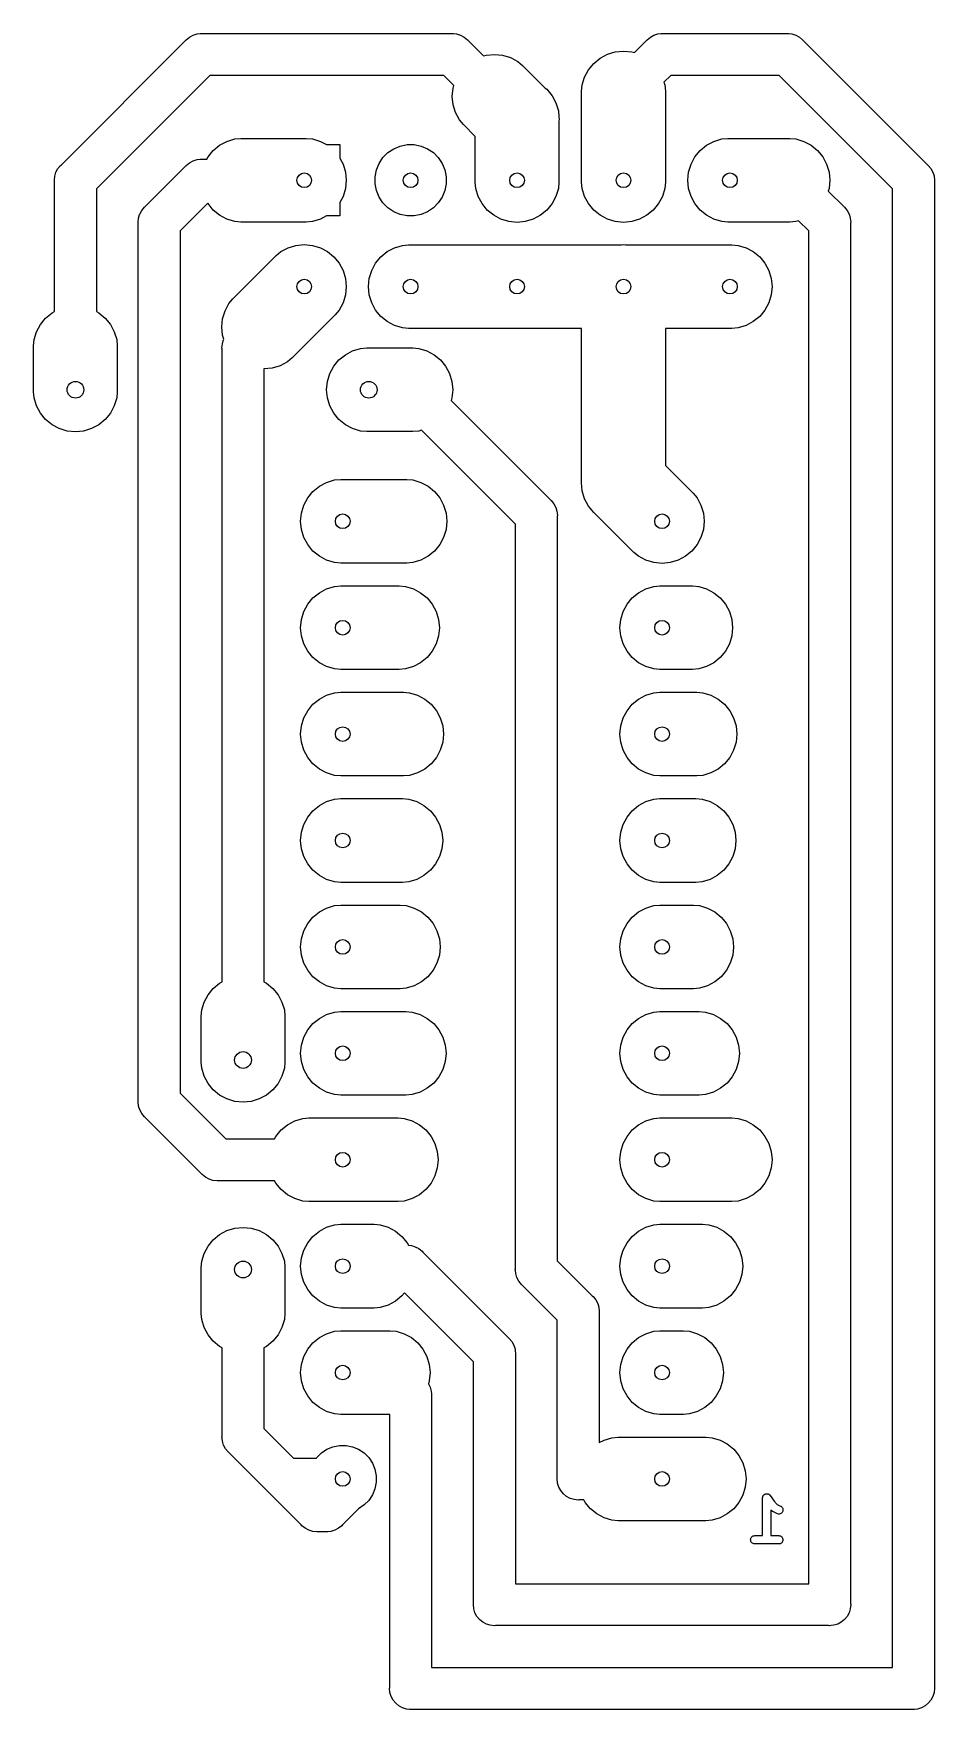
# Model space of a CAD drawing. Extents: x 126 to 147.5, y -120.5 to -80.5.
import ezdxf

# ---------------------------------------------------------------- set-up
doc = ezdxf.new("R2010")
doc.units = 0
doc.layers.add('BLACK', color=7, linetype='CONTINUOUS')

msp = doc.modelspace()

# ---------------------------------------------------------------- linework, layer by layer
at = {"layer": 'BLACK', "linetype": 'CONTINUOUS'}
for p, q in [((126.664, -83.6291), (129.629, -80.6638)), ((129.629, -80.6638), (129.645, -80.6447)), ((129.645, -80.6447), (129.721, -80.5823)), ((129.721, -80.5823), (129.808, -80.5358)), ((129.808, -80.5358), (129.902, -80.5072)), ((129.902, -80.5072), (129.975, -80.5)), ((129.975, -80.5), (130, -80.4976)), ((130, -80.4976), (130.025, -80.5)), ((130.025, -80.5), (135.975, -80.5)), ((135.975, -80.5), (136, -80.4976)), ((136, -80.4976), (136.025, -80.5)), ((136.025, -80.5), (136.098, -80.5072)), ((136.098, -80.5072), (136.192, -80.5358)), ((136.192, -80.5358), (136.279, -80.5823)), ((136.279, -80.5823), (136.355, -80.6447)), ((136.355, -80.6447), (136.371, -80.6638)), ((136.371, -80.6638), (136.741, -81.0336)), ((140.339, -80.9536), (140.629, -80.6638)), ((140.629, -80.6638), (140.645, -80.6447)), ((140.645, -80.6447), (140.721, -80.5823)), ((140.721, -80.5823), (140.808, -80.5358)), ((140.808, -80.5358), (140.902, -80.5072)), ((140.902, -80.5072), (140.975, -80.5)), ((140.975, -80.5), (141, -80.4976)), ((140.975, -80.5), (140.975, -80.5)), ((141, -80.4976), (141.025, -80.5)), ((141.025, -80.5), (143.975, -80.5)), ((143.975, -80.5), (144, -80.4976)), ((144, -80.4976), (144.025, -80.5)), ((144.025, -80.5), (144.098, -80.5072)), ((144.098, -80.5072), (144.192, -80.5358)), ((144.192, -80.5358), (144.279, -80.5823)), ((144.279, -80.5823), (144.355, -80.6447)), ((144.355, -80.6447), (144.371, -80.6638)), ((144.371, -80.6638), (147.336, -83.6291)), ((136.741, -81.0336), (136.804, -81.0145)), ((136.804, -81.0145), (137, -80.9952)), ((137, -80.9952), (137.196, -81.0145)), ((137.196, -81.0145), (137.385, -81.0717)), ((137.385, -81.0717), (137.558, -81.1645)), ((137.558, -81.1645), (137.672, -81.2582)), ((139.369, -81.2095), (139.522, -81.0845)), ((139.522, -81.0845), (139.695, -80.9917)), ((139.695, -80.9917), (139.884, -80.9345)), ((139.884, -80.9345), (140.08, -80.9152)), ((140.08, -80.9152), (140.276, -80.9345)), ((140.276, -80.9345), (140.339, -80.9536)), ((130.207, -81.5), (127.5, -84.2071)), ((135.793, -81.5), (130.207, -81.5)), ((136.034, -81.7408), (135.793, -81.5)), ((137.672, -81.2582), (138.212, -81.7982)), ((139.094, -81.724), (139.152, -81.5355)), ((139.152, -81.5355), (139.245, -81.3617)), ((139.245, -81.3617), (139.369, -81.2095)), ((141.207, -81.5), (141.046, -81.6608)), ((143.793, -81.5), (141.207, -81.5)), ((146.5, -84.2071), (143.793, -81.5)), ((135.995, -82), (136.014, -81.804)), ((136.014, -82.196), (135.995, -82)), ((136.014, -81.804), (136.034, -81.7408)), ((138.212, -81.7982), (138.251, -81.8295)), ((138.251, -81.8295), (138.375, -81.9817)), ((138.375, -81.9817), (138.468, -82.1555)), ((139.08, -81.8709), (139.094, -81.724)), ((139.08, -84.0491), (139.08, -81.8709)), ((141.046, -81.6608), (141.066, -81.724)), ((141.066, -81.724), (141.08, -81.8709)), ((141.08, -81.8709), (141.08, -84.0491)), ((136.072, -82.3845), (136.014, -82.196)), ((136.165, -82.5583), (136.072, -82.3845)), ((138.468, -82.1555), (138.526, -82.344)), ((138.526, -82.344), (138.54, -82.4909)), ((136.258, -82.6724), (136.165, -82.5583)), ((136.54, -82.9542), (136.258, -82.6724)), ((138.54, -82.4909), (138.545, -82.54)), ((138.545, -82.54), (138.54, -82.5891)), ((138.54, -82.5891), (138.54, -84.0491)), ((130.289, -83.2895), (130.442, -83.1645)), ((130.442, -83.1645), (130.615, -83.0717)), ((130.615, -83.0717), (130.804, -83.0145)), ((130.804, -83.0145), (130.951, -83)), ((130.951, -83), (132.509, -83)), ((132.509, -83), (132.656, -83.0145)), ((132.656, -83.0145), (132.845, -83.0717)), ((132.845, -83.0717), (132.991, -83.15)), ((132.991, -83.15), (133.31, -83.15)), ((133.31, -83.15), (133.31, -83.4689)), ((134.597, -83.2467), (134.752, -83.1827)), ((134.752, -83.1827), (134.916, -83.15)), ((134.916, -83.15), (135.084, -83.15)), ((135.084, -83.15), (135.248, -83.1827)), ((135.248, -83.1827), (135.403, -83.2467)), ((136.54, -84.0491), (136.54, -82.9542)), ((141.909, -83.2895), (142.062, -83.1645)), ((142.062, -83.1645), (142.235, -83.0717)), ((142.235, -83.0717), (142.424, -83.0145)), ((142.424, -83.0145), (142.571, -83)), ((142.571, -83), (144.049, -83)), ((144.049, -83), (144.196, -83.0145)), ((144.196, -83.0145), (144.385, -83.0717)), ((144.385, -83.0717), (144.558, -83.1645)), ((144.558, -83.1645), (144.711, -83.2895)), ((129.645, -83.6447), (129.721, -83.5823)), ((129.721, -83.5823), (129.808, -83.5358)), ((129.808, -83.5358), (129.902, -83.5072)), ((129.902, -83.5072), (129.975, -83.5)), ((129.975, -83.5), (130, -83.4976)), ((130, -83.4976), (130.025, -83.5)), ((130.025, -83.5), (130.133, -83.5)), ((130.133, -83.5), (130.165, -83.4417)), ((130.165, -83.4417), (130.289, -83.2895)), ((133.31, -83.4689), (133.388, -83.6155)), ((134.183, -83.7521), (134.247, -83.5974)), ((134.247, -83.5974), (134.34, -83.4582)), ((134.34, -83.4582), (134.458, -83.3398)), ((134.458, -83.3398), (134.597, -83.2467)), ((135.403, -83.2467), (135.542, -83.3398)), ((135.542, -83.3398), (135.66, -83.4582)), ((135.66, -83.4582), (135.753, -83.5974)), ((135.753, -83.5974), (135.817, -83.7521)), ((141.692, -83.6155), (141.785, -83.4417)), ((141.785, -83.4417), (141.909, -83.2895)), ((144.711, -83.2895), (144.835, -83.4417)), ((144.835, -83.4417), (144.928, -83.6155)), ((126.498, -84), (126.507, -83.902)), ((126.5, -84.0246), (126.498, -84)), ((126.507, -83.902), (126.516, -83.8734)), ((126.516, -83.8734), (126.536, -83.8077)), ((126.536, -83.8077), (126.582, -83.7209)), ((126.582, -83.7209), (126.645, -83.6447)), ((126.645, -83.6447), (126.664, -83.6291)), ((128.664, -84.6291), (129.629, -83.6638)), ((129.629, -83.6638), (129.645, -83.6447)), ((133.388, -83.6155), (133.446, -83.804)), ((133.446, -83.804), (133.465, -84)), ((133.465, -84), (133.446, -84.196)), ((134.15, -83.9163), (134.183, -83.7521)), ((134.15, -84.0837), (134.15, -83.9163)), ((135.817, -83.7521), (135.85, -83.9163)), ((135.85, -83.9163), (135.85, -84.0837)), ((141.615, -84), (141.634, -83.804)), ((141.634, -84.196), (141.615, -84)), ((141.634, -83.804), (141.692, -83.6155)), ((144.928, -83.6155), (144.986, -83.804)), ((144.986, -83.804), (145.005, -84)), ((145.005, -84), (144.986, -84.196)), ((147.336, -83.6291), (147.355, -83.6447)), ((147.355, -83.6447), (147.418, -83.7209)), ((147.418, -83.7209), (147.464, -83.8077)), ((147.464, -83.8077), (147.491, -83.8953)), ((147.491, -83.8953), (147.493, -83.902)), ((147.493, -83.902), (147.502, -84)), ((147.502, -84), (147.5, -84.0246)), ((126.5, -87.1334), (126.5, -84.0246)), ((127.5, -84.2071), (127.5, -87.1334)), ((133.388, -84.3845), (133.31, -84.5311)), ((133.446, -84.196), (133.388, -84.3845)), ((134.183, -84.2479), (134.15, -84.0837)), ((134.247, -84.4026), (134.183, -84.2479)), ((134.34, -84.5418), (134.247, -84.4026)), ((135.753, -84.4026), (135.66, -84.5418)), ((135.817, -84.2479), (135.753, -84.4026)), ((135.85, -84.0837), (135.817, -84.2479)), ((136.554, -84.196), (136.54, -84.0491)), ((136.612, -84.3845), (136.554, -84.196)), ((136.705, -84.5583), (136.612, -84.3845)), ((138.468, -84.3845), (138.375, -84.5583)), ((138.526, -84.196), (138.468, -84.3845)), ((138.54, -84.0491), (138.526, -84.196)), ((139.094, -84.196), (139.08, -84.0491)), ((139.152, -84.3845), (139.094, -84.196)), ((139.245, -84.5583), (139.152, -84.3845)), ((141.008, -84.3845), (140.915, -84.5583)), ((141.066, -84.196), (141.008, -84.3845)), ((141.08, -84.0491), (141.066, -84.196)), ((141.692, -84.3845), (141.634, -84.196)), ((141.785, -84.5583), (141.692, -84.3845)), ((144.986, -84.196), (144.966, -84.2592)), ((144.966, -84.2592), (145.336, -84.6291)), ((146.5, -119.5), (146.5, -84.2071)), ((147.5, -84.0246), (147.5, -119.975)), ((128.533, -84.8173), (128.536, -84.8077)), ((128.536, -84.8077), (128.582, -84.7209)), ((128.582, -84.7209), (128.645, -84.6447)), ((128.645, -84.6447), (128.664, -84.6291)), ((130.159, -84.5481), (129.5, -85.2071)), ((130.165, -84.5583), (130.159, -84.5481)), ((130.289, -84.7105), (130.165, -84.5583)), ((130.442, -84.8355), (130.289, -84.7105)), ((133.31, -84.5311), (133.31, -84.85)), ((134.458, -84.6602), (134.34, -84.5418)), ((134.597, -84.7533), (134.458, -84.6602)), ((134.752, -84.8173), (134.597, -84.7533)), ((135.403, -84.7533), (135.248, -84.8173)), ((135.542, -84.6602), (135.403, -84.7533)), ((135.66, -84.5418), (135.542, -84.6602)), ((136.829, -84.7105), (136.705, -84.5583)), ((136.982, -84.8355), (136.829, -84.7105)), ((138.251, -84.7105), (138.098, -84.8355)), ((138.375, -84.5583), (138.251, -84.7105)), ((139.369, -84.7105), (139.245, -84.5583)), ((139.522, -84.8355), (139.369, -84.7105)), ((140.791, -84.7105), (140.638, -84.8355)), ((140.915, -84.5583), (140.791, -84.7105)), ((141.909, -84.7105), (141.785, -84.5583)), ((142.062, -84.8355), (141.909, -84.7105)), ((145.336, -84.6291), (145.355, -84.6447)), ((145.355, -84.6447), (145.418, -84.7209)), ((145.418, -84.7209), (145.464, -84.8077)), ((145.464, -84.8077), (145.473, -84.8355)), ((128.498, -85), (128.507, -84.902)), ((128.5, -85.0246), (128.498, -85)), ((128.5, -105.975), (128.5, -85.0246)), ((128.507, -84.902), (128.533, -84.8173)), ((129.5, -85.2071), (129.5, -105.793)), ((130.615, -84.9283), (130.442, -84.8355)), ((130.804, -84.9855), (130.615, -84.9283)), ((130.951, -85), (130.804, -84.9855)), ((132.509, -85), (130.951, -85)), ((132.656, -84.9855), (132.509, -85)), ((132.845, -84.9283), (132.656, -84.9855)), ((132.991, -84.85), (132.845, -84.9283)), ((133.31, -84.85), (132.991, -84.85)), ((134.916, -84.85), (134.752, -84.8173)), ((135.084, -84.85), (134.916, -84.85)), ((135.248, -84.8173), (135.084, -84.85)), ((137.155, -84.9283), (136.982, -84.8355)), ((137.344, -84.9855), (137.155, -84.9283)), ((137.54, -85.0048), (137.344, -84.9855)), ((137.736, -84.9855), (137.54, -85.0048)), ((137.925, -84.9283), (137.736, -84.9855)), ((138.098, -84.8355), (137.925, -84.9283)), ((139.695, -84.9283), (139.522, -84.8355)), ((139.884, -84.9855), (139.695, -84.9283)), ((140.08, -85.0048), (139.884, -84.9855)), ((140.276, -84.9855), (140.08, -85.0048)), ((140.465, -84.9283), (140.276, -84.9855)), ((140.638, -84.8355), (140.465, -84.9283)), ((142.235, -84.9283), (142.062, -84.8355)), ((142.424, -84.9855), (142.235, -84.9283)), ((142.571, -85), (142.424, -84.9855)), ((144.049, -85), (142.571, -85)), ((144.196, -84.9855), (144.049, -85)), ((144.259, -84.9664), (144.196, -84.9855)), ((144.5, -85.2071), (144.259, -84.9664)), ((144.5, -117.5), (144.5, -85.2071)), ((145.473, -84.8355), (145.493, -84.902)), ((145.493, -84.902), (145.502, -85)), ((145.502, -85), (145.5, -85.0246)), ((145.5, -85.0246), (145.5, -117.975)), ((132.075, -85.6117), (132.264, -85.5545)), ((132.264, -85.5545), (132.46, -85.5352)), ((132.46, -85.5352), (132.656, -85.5545)), ((132.656, -85.5545), (132.845, -85.6117)), ((134.615, -85.6117), (134.804, -85.5545)), ((134.804, -85.5545), (134.951, -85.54)), ((134.951, -85.54), (140.031, -85.54)), ((140.031, -85.54), (140.08, -85.5352)), ((140.08, -85.5352), (140.129, -85.54)), ((140.129, -85.54), (142.669, -85.54)), ((142.669, -85.54), (142.816, -85.5545)), ((142.816, -85.5545), (143.005, -85.6117)), ((130.758, -86.8276), (131.788, -85.7982)), ((131.788, -85.7982), (131.902, -85.7045)), ((131.902, -85.7045), (132.075, -85.6117)), ((132.845, -85.6117), (133.018, -85.7045)), ((133.018, -85.7045), (133.171, -85.8295)), ((133.171, -85.8295), (133.295, -85.9817)), ((133.295, -85.9817), (133.388, -86.1555)), ((134.072, -86.1555), (134.165, -85.9817)), ((134.165, -85.9817), (134.289, -85.8295)), ((134.289, -85.8295), (134.442, -85.7045)), ((134.442, -85.7045), (134.615, -85.6117)), ((143.005, -85.6117), (143.178, -85.7045)), ((143.178, -85.7045), (143.331, -85.8295)), ((143.331, -85.8295), (143.455, -85.9817)), ((143.455, -85.9817), (143.548, -86.1555)), ((133.388, -86.1555), (133.446, -86.344)), ((133.446, -86.344), (133.465, -86.54)), ((133.995, -86.54), (134.014, -86.344)), ((134.014, -86.344), (134.072, -86.1555)), ((143.548, -86.1555), (143.606, -86.344)), ((143.606, -86.344), (143.625, -86.54)), ((133.446, -86.736), (133.388, -86.9245)), ((133.465, -86.54), (133.446, -86.736)), ((134.014, -86.736), (133.995, -86.54)), ((134.072, -86.9245), (134.014, -86.736)), ((143.606, -86.736), (143.548, -86.9245)), ((143.625, -86.54), (143.606, -86.736)), ((126.289, -87.2895), (126.442, -87.1645)), ((126.442, -87.1645), (126.5, -87.1334)), ((127.5, -87.1334), (127.558, -87.1645)), ((127.558, -87.1645), (127.711, -87.2895)), ((130.514, -87.304), (130.572, -87.1155)), ((130.572, -87.1155), (130.665, -86.9417)), ((130.665, -86.9417), (130.758, -86.8276)), ((133.295, -87.0983), (133.202, -87.2124)), ((133.388, -86.9245), (133.295, -87.0983)), ((134.165, -87.0983), (134.072, -86.9245)), ((134.289, -87.2505), (134.165, -87.0983)), ((143.455, -87.0983), (143.331, -87.2505)), ((143.548, -86.9245), (143.455, -87.0983)), ((126.072, -87.6155), (126.165, -87.4417)), ((126.165, -87.4417), (126.289, -87.2895)), ((127.711, -87.2895), (127.835, -87.4417)), ((127.835, -87.4417), (127.928, -87.6155)), ((130.495, -87.5), (130.514, -87.304)), ((130.514, -87.696), (130.495, -87.5)), ((133.202, -87.2124), (132.172, -88.2418)), ((134.442, -87.3755), (134.289, -87.2505)), ((134.615, -87.4683), (134.442, -87.3755)), ((134.804, -87.5255), (134.615, -87.4683)), ((134.951, -87.54), (134.804, -87.5255)), ((139.08, -87.54), (134.951, -87.54)), ((139.08, -91.1709), (139.08, -87.54)), ((142.669, -87.54), (141.08, -87.54)), ((141.08, -87.54), (141.08, -90.8058)), ((142.816, -87.5255), (142.669, -87.54)), ((143.005, -87.4683), (142.816, -87.5255)), ((143.178, -87.3755), (143.005, -87.4683)), ((143.331, -87.2505), (143.178, -87.3755)), ((126, -87.9509), (126.014, -87.804)), ((126, -89.0491), (126, -87.9509)), ((126.014, -87.804), (126.072, -87.6155)), ((127.928, -87.6155), (127.986, -87.804)), ((127.986, -87.804), (128, -87.9509)), ((128, -87.9509), (128, -89.0491)), ((130.498, -88), (130.507, -87.902)), ((130.5, -88.0246), (130.498, -88)), ((130.507, -87.902), (130.527, -87.8362)), ((130.544, -87.7928), (130.514, -87.696)), ((130.527, -87.8362), (130.536, -87.8077)), ((130.536, -87.8077), (130.544, -87.7928)), ((133.804, -88.0145), (133.951, -88)), ((133.951, -88), (135.049, -88)), ((135.049, -88), (135.196, -88.0145)), ((130.5, -103.133), (130.5, -88.0246)), ((132.058, -88.3355), (131.885, -88.4283)), ((132.172, -88.2418), (132.058, -88.3355)), ((133.165, -88.4417), (133.289, -88.2895)), ((133.289, -88.2895), (133.442, -88.1645)), ((133.442, -88.1645), (133.615, -88.0717)), ((133.615, -88.0717), (133.804, -88.0145)), ((135.196, -88.0145), (135.385, -88.0717)), ((135.385, -88.0717), (135.558, -88.1645)), ((135.558, -88.1645), (135.711, -88.2895)), ((135.711, -88.2895), (135.835, -88.4417)), ((131.696, -88.4855), (131.5, -88.5048)), ((131.5, -88.5048), (131.5, -103.133)), ((131.885, -88.4283), (131.696, -88.4855)), ((132.995, -89), (133.014, -88.804)), ((133.014, -88.804), (133.072, -88.6155)), ((133.072, -88.6155), (133.165, -88.4417)), ((135.835, -88.4417), (135.928, -88.6155)), ((135.928, -88.6155), (135.986, -88.804)), ((135.986, -88.804), (136.005, -89)), ((126.014, -89.196), (126, -89.0491)), ((126.072, -89.3845), (126.014, -89.196)), ((127.986, -89.196), (127.928, -89.3845)), ((128, -89.0491), (127.986, -89.196)), ((133.014, -89.196), (132.995, -89)), ((133.072, -89.3845), (133.014, -89.196)), ((135.986, -89.196), (135.966, -89.2592)), ((136.005, -89), (135.986, -89.196)), ((126.165, -89.5583), (126.072, -89.3845)), ((126.289, -89.7105), (126.165, -89.5583)), ((127.835, -89.5583), (127.711, -89.7105)), ((127.928, -89.3845), (127.835, -89.5583)), ((133.165, -89.5583), (133.072, -89.3845)), ((133.289, -89.7105), (133.165, -89.5583)), ((135.966, -89.2592), (136.371, -89.6638)), ((126.442, -89.8355), (126.289, -89.7105)), ((126.615, -89.9283), (126.442, -89.8355)), ((126.804, -89.9855), (126.615, -89.9283)), ((127, -90.0048), (126.804, -89.9855)), ((127.196, -89.9855), (127, -90.0048)), ((127.385, -89.9283), (127.196, -89.9855)), ((127.558, -89.8355), (127.385, -89.9283)), ((127.711, -89.7105), (127.558, -89.8355)), ((133.442, -89.8355), (133.289, -89.7105)), ((133.615, -89.9283), (133.442, -89.8355)), ((133.804, -89.9855), (133.615, -89.9283)), ((133.951, -90), (133.804, -89.9855)), ((135.049, -90), (133.951, -90)), ((135.196, -89.9855), (135.049, -90)), ((135.259, -89.9664), (135.196, -89.9855)), ((135.664, -90.3709), (135.259, -89.9664)), ((136.371, -89.6638), (136.371, -89.6638)), ((136.371, -89.6638), (138.336, -91.6291)), ((137.5, -92.2071), (135.664, -90.3709)), ((135.664, -90.3709), (135.664, -90.3709)), ((141.08, -90.8058), (141.742, -91.4676)), ((132.995, -91.2117), (133.184, -91.1545)), ((133.184, -91.1545), (133.331, -91.14)), ((133.331, -91.14), (134.909, -91.14)), ((134.909, -91.14), (135.056, -91.1545)), ((135.056, -91.1545), (135.245, -91.2117)), ((139.075, -91.22), (139.08, -91.1709)), ((132.452, -91.7555), (132.545, -91.5817)), ((132.545, -91.5817), (132.669, -91.4295)), ((132.669, -91.4295), (132.822, -91.3045)), ((132.822, -91.3045), (132.995, -91.2117)), ((135.245, -91.2117), (135.418, -91.3045)), ((135.418, -91.3045), (135.571, -91.4295)), ((135.571, -91.4295), (135.695, -91.5817)), ((135.695, -91.5817), (135.788, -91.7555)), ((139.094, -91.416), (139.075, -91.22)), ((139.152, -91.6045), (139.094, -91.416)), ((139.245, -91.7783), (139.152, -91.6045)), ((139.152, -91.6045), (139.152, -91.6045)), ((141.742, -91.4676), (141.835, -91.5817)), ((141.835, -91.5817), (141.928, -91.7555)), ((132.375, -92.14), (132.394, -91.944)), ((132.394, -91.944), (132.452, -91.7555)), ((135.788, -91.7555), (135.846, -91.944)), ((135.846, -91.944), (135.865, -92.14)), ((138.336, -91.6291), (138.355, -91.6447)), ((138.355, -91.6447), (138.418, -91.7209)), ((138.418, -91.7209), (138.464, -91.8077)), ((138.464, -91.8077), (138.493, -91.902)), ((138.493, -91.902), (138.497, -91.944)), ((138.497, -91.944), (138.502, -92)), ((138.502, -92), (138.5, -92.0246)), ((139.369, -91.9305), (139.245, -91.7783)), ((139.408, -91.9618), (139.369, -91.9305)), ((140.328, -92.8818), (139.408, -91.9618)), ((141.928, -91.7555), (141.986, -91.944)), ((141.986, -91.944), (142.005, -92.14)), ((132.394, -92.336), (132.375, -92.14)), ((132.452, -92.5245), (132.394, -92.336)), ((135.846, -92.336), (135.788, -92.5245)), ((135.865, -92.14), (135.846, -92.336)), ((137.5, -109.975), (137.5, -92.2071)), ((138.5, -92.0246), (138.5, -109.793)), ((141.986, -92.336), (141.928, -92.5245)), ((142.005, -92.14), (141.986, -92.336)), ((132.545, -92.6983), (132.452, -92.5245)), ((132.669, -92.8505), (132.545, -92.6983)), ((135.695, -92.6983), (135.571, -92.8505)), ((135.788, -92.5245), (135.695, -92.6983)), ((141.835, -92.6983), (141.711, -92.8505)), ((141.928, -92.5245), (141.835, -92.6983)), ((132.822, -92.9755), (132.669, -92.8505)), ((132.995, -93.0683), (132.822, -92.9755)), ((133.184, -93.1255), (132.995, -93.0683)), ((133.331, -93.14), (133.184, -93.1255)), ((134.909, -93.14), (133.331, -93.14)), ((135.056, -93.1255), (134.909, -93.14)), ((135.245, -93.0683), (135.056, -93.1255)), ((135.418, -92.9755), (135.245, -93.0683)), ((135.571, -92.8505), (135.418, -92.9755)), ((140.442, -92.9755), (140.328, -92.8818)), ((140.615, -93.0683), (140.442, -92.9755)), ((140.804, -93.1255), (140.615, -93.0683)), ((141, -93.1448), (140.804, -93.1255)), ((141.196, -93.1255), (141, -93.1448)), ((141.385, -93.0683), (141.196, -93.1255)), ((141.558, -92.9755), (141.385, -93.0683)), ((141.711, -92.8505), (141.558, -92.9755)), ((132.545, -94.1217), (132.669, -93.9695)), ((132.669, -93.9695), (132.822, -93.8445)), ((132.822, -93.8445), (132.995, -93.7517)), ((132.995, -93.7517), (133.184, -93.6945)), ((133.184, -93.6945), (133.331, -93.68)), ((133.331, -93.68), (134.729, -93.68)), ((134.729, -93.68), (134.876, -93.6945)), ((134.876, -93.6945), (135.065, -93.7517)), ((135.065, -93.7517), (135.238, -93.8445)), ((135.238, -93.8445), (135.391, -93.9695)), ((135.391, -93.9695), (135.515, -94.1217)), ((140.165, -94.1217), (140.289, -93.9695)), ((140.289, -93.9695), (140.442, -93.8445)), ((140.442, -93.8445), (140.615, -93.7517)), ((140.615, -93.7517), (140.804, -93.6945)), ((140.804, -93.6945), (140.951, -93.68)), ((140.951, -93.68), (141.729, -93.68)), ((141.729, -93.68), (141.876, -93.6945)), ((141.876, -93.6945), (142.065, -93.7517)), ((142.065, -93.7517), (142.238, -93.8445)), ((142.238, -93.8445), (142.391, -93.9695)), ((142.391, -93.9695), (142.515, -94.1217)), ((132.394, -94.484), (132.452, -94.2955)), ((132.452, -94.2955), (132.545, -94.1217)), ((135.515, -94.1217), (135.608, -94.2955)), ((135.608, -94.2955), (135.666, -94.484)), ((140.014, -94.484), (140.072, -94.2955)), ((140.072, -94.2955), (140.165, -94.1217)), ((142.515, -94.1217), (142.608, -94.2955)), ((142.608, -94.2955), (142.666, -94.484)), ((132.375, -94.68), (132.394, -94.484)), ((132.394, -94.876), (132.375, -94.68)), ((135.666, -94.484), (135.685, -94.68)), ((135.685, -94.68), (135.666, -94.876)), ((139.995, -94.68), (140.014, -94.484)), ((140.014, -94.876), (139.995, -94.68)), ((142.666, -94.484), (142.685, -94.68)), ((142.685, -94.68), (142.666, -94.876)), ((132.452, -95.0645), (132.394, -94.876)), ((132.545, -95.2383), (132.452, -95.0645)), ((135.608, -95.0645), (135.515, -95.2383)), ((135.666, -94.876), (135.608, -95.0645)), ((140.072, -95.0645), (140.014, -94.876)), ((140.165, -95.2383), (140.072, -95.0645)), ((142.608, -95.0645), (142.515, -95.2383)), ((142.666, -94.876), (142.608, -95.0645)), ((132.669, -95.3905), (132.545, -95.2383)), ((132.822, -95.5155), (132.669, -95.3905)), ((132.995, -95.6083), (132.822, -95.5155)), ((133.184, -95.6655), (132.995, -95.6083)), ((135.065, -95.6083), (134.876, -95.6655)), ((135.238, -95.5155), (135.065, -95.6083)), ((135.391, -95.3905), (135.238, -95.5155)), ((135.515, -95.2383), (135.391, -95.3905)), ((140.289, -95.3905), (140.165, -95.2383)), ((140.442, -95.5155), (140.289, -95.3905)), ((140.615, -95.6083), (140.442, -95.5155)), ((140.804, -95.6655), (140.615, -95.6083)), ((142.065, -95.6083), (141.876, -95.6655)), ((142.238, -95.5155), (142.065, -95.6083)), ((142.391, -95.3905), (142.238, -95.5155)), ((142.515, -95.2383), (142.391, -95.3905)), ((133.331, -95.68), (133.184, -95.6655)), ((134.729, -95.68), (133.331, -95.68)), ((134.876, -95.6655), (134.729, -95.68)), ((140.951, -95.68), (140.804, -95.6655)), ((141.729, -95.68), (140.951, -95.68)), ((141.876, -95.6655), (141.729, -95.68)), ((132.669, -96.5095), (132.822, -96.3845)), ((132.822, -96.3845), (132.995, -96.2917)), ((132.995, -96.2917), (133.184, -96.2345)), ((133.184, -96.2345), (133.331, -96.22)), ((133.331, -96.22), (134.829, -96.22)), ((134.829, -96.22), (134.976, -96.2345)), ((134.976, -96.2345), (135.165, -96.2917)), ((135.165, -96.2917), (135.338, -96.3845)), ((135.338, -96.3845), (135.491, -96.5095)), ((140.289, -96.5095), (140.442, -96.3845)), ((140.442, -96.3845), (140.615, -96.2917)), ((140.615, -96.2917), (140.804, -96.2345)), ((140.804, -96.2345), (140.951, -96.22)), ((140.951, -96.22), (141.829, -96.22)), ((141.829, -96.22), (141.976, -96.2345)), ((141.976, -96.2345), (142.165, -96.2917)), ((142.165, -96.2917), (142.338, -96.3845)), ((142.338, -96.3845), (142.491, -96.5095)), ((132.452, -96.8355), (132.545, -96.6617)), ((132.545, -96.6617), (132.669, -96.5095)), ((135.491, -96.5095), (135.615, -96.6617)), ((135.615, -96.6617), (135.708, -96.8355)), ((140.072, -96.8355), (140.165, -96.6617)), ((140.165, -96.6617), (140.289, -96.5095)), ((142.491, -96.5095), (142.615, -96.6617)), ((142.615, -96.6617), (142.708, -96.8355)), ((132.375, -97.22), (132.394, -97.024)), ((132.394, -97.024), (132.452, -96.8355)), ((135.708, -96.8355), (135.766, -97.024)), ((135.766, -97.024), (135.785, -97.22)), ((139.995, -97.22), (140.014, -97.024)), ((140.014, -97.024), (140.072, -96.8355)), ((142.708, -96.8355), (142.766, -97.024)), ((142.766, -97.024), (142.785, -97.22)), ((132.394, -97.416), (132.375, -97.22)), ((132.452, -97.6045), (132.394, -97.416)), ((132.545, -97.7783), (132.452, -97.6045)), ((135.708, -97.6045), (135.615, -97.7783)), ((135.766, -97.416), (135.708, -97.6045)), ((135.785, -97.22), (135.766, -97.416)), ((140.014, -97.416), (139.995, -97.22)), ((140.072, -97.6045), (140.014, -97.416)), ((140.165, -97.7783), (140.072, -97.6045)), ((142.708, -97.6045), (142.615, -97.7783)), ((142.766, -97.416), (142.708, -97.6045)), ((142.785, -97.22), (142.766, -97.416)), ((132.669, -97.9305), (132.545, -97.7783)), ((132.822, -98.0555), (132.669, -97.9305)), ((135.491, -97.9305), (135.338, -98.0555)), ((135.615, -97.7783), (135.491, -97.9305)), ((140.289, -97.9305), (140.165, -97.7783)), ((140.442, -98.0555), (140.289, -97.9305)), ((142.491, -97.9305), (142.338, -98.0555)), ((142.615, -97.7783), (142.491, -97.9305)), ((132.995, -98.1483), (132.822, -98.0555)), ((133.184, -98.2055), (132.995, -98.1483)), ((133.331, -98.22), (133.184, -98.2055)), ((134.829, -98.22), (133.331, -98.22)), ((134.976, -98.2055), (134.829, -98.22)), ((135.165, -98.1483), (134.976, -98.2055)), ((135.338, -98.0555), (135.165, -98.1483)), ((140.615, -98.1483), (140.442, -98.0555)), ((140.804, -98.2055), (140.615, -98.1483)), ((140.951, -98.22), (140.804, -98.2055)), ((141.829, -98.22), (140.951, -98.22)), ((141.976, -98.2055), (141.829, -98.22)), ((142.165, -98.1483), (141.976, -98.2055)), ((142.338, -98.0555), (142.165, -98.1483)), ((132.995, -98.8317), (133.184, -98.7745)), ((133.184, -98.7745), (133.331, -98.76)), ((133.331, -98.76), (134.809, -98.76)), ((134.809, -98.76), (134.956, -98.7745)), ((134.956, -98.7745), (135.145, -98.8317)), ((140.615, -98.8317), (140.804, -98.7745)), ((140.804, -98.7745), (140.951, -98.76)), ((140.951, -98.76), (141.809, -98.76)), ((141.809, -98.76), (141.956, -98.7745)), ((141.956, -98.7745), (142.145, -98.8317)), ((132.452, -99.3755), (132.545, -99.2017)), ((132.545, -99.2017), (132.669, -99.0495)), ((132.669, -99.0495), (132.822, -98.9245)), ((132.822, -98.9245), (132.995, -98.8317)), ((135.145, -98.8317), (135.318, -98.9245)), ((135.318, -98.9245), (135.471, -99.0495)), ((135.471, -99.0495), (135.595, -99.2017)), ((135.595, -99.2017), (135.688, -99.3755)), ((140.072, -99.3755), (140.165, -99.2017)), ((140.165, -99.2017), (140.289, -99.0495)), ((140.289, -99.0495), (140.442, -98.9245)), ((140.442, -98.9245), (140.615, -98.8317)), ((142.145, -98.8317), (142.318, -98.9245)), ((142.318, -98.9245), (142.471, -99.0495)), ((142.471, -99.0495), (142.595, -99.2017)), ((142.595, -99.2017), (142.688, -99.3755)), ((132.375, -99.76), (132.394, -99.564)), ((132.394, -99.564), (132.452, -99.3755)), ((135.688, -99.3755), (135.746, -99.564)), ((135.746, -99.564), (135.765, -99.76)), ((139.995, -99.76), (140.014, -99.564)), ((140.014, -99.564), (140.072, -99.3755)), ((142.688, -99.3755), (142.746, -99.564)), ((142.746, -99.564), (142.765, -99.76)), ((132.394, -99.956), (132.375, -99.76)), ((132.452, -100.145), (132.394, -99.956)), ((135.746, -99.956), (135.688, -100.145)), ((135.765, -99.76), (135.746, -99.956)), ((140.014, -99.956), (139.995, -99.76)), ((140.072, -100.145), (140.014, -99.956)), ((142.746, -99.956), (142.688, -100.145)), ((142.765, -99.76), (142.746, -99.956)), ((132.545, -100.318), (132.452, -100.145)), ((132.669, -100.471), (132.545, -100.318)), ((135.595, -100.318), (135.471, -100.471)), ((135.688, -100.145), (135.595, -100.318)), ((140.165, -100.318), (140.072, -100.145)), ((140.289, -100.471), (140.165, -100.318)), ((142.595, -100.318), (142.471, -100.471)), ((142.688, -100.145), (142.595, -100.318)), ((132.822, -100.595), (132.669, -100.471)), ((132.995, -100.688), (132.822, -100.595)), ((133.184, -100.746), (132.995, -100.688)), ((133.331, -100.76), (133.184, -100.746)), ((134.809, -100.76), (133.331, -100.76)), ((134.956, -100.746), (134.809, -100.76)), ((135.145, -100.688), (134.956, -100.746)), ((135.318, -100.595), (135.145, -100.688)), ((135.471, -100.471), (135.318, -100.595)), ((140.442, -100.595), (140.289, -100.471)), ((140.615, -100.688), (140.442, -100.595)), ((140.804, -100.746), (140.615, -100.688)), ((140.951, -100.76), (140.804, -100.746)), ((141.809, -100.76), (140.951, -100.76)), ((141.956, -100.746), (141.809, -100.76)), ((142.145, -100.688), (141.956, -100.746)), ((142.318, -100.595), (142.145, -100.688)), ((142.471, -100.471), (142.318, -100.595)), ((132.545, -101.742), (132.669, -101.589)), ((132.669, -101.589), (132.822, -101.465)), ((132.822, -101.465), (132.995, -101.372)), ((132.995, -101.372), (133.184, -101.314)), ((133.184, -101.314), (133.331, -101.3)), ((133.331, -101.3), (134.749, -101.3)), ((134.749, -101.3), (134.896, -101.314)), ((134.896, -101.314), (135.085, -101.372)), ((135.085, -101.372), (135.258, -101.465)), ((135.258, -101.465), (135.411, -101.589)), ((135.411, -101.589), (135.535, -101.742)), ((140.165, -101.742), (140.289, -101.589)), ((140.289, -101.589), (140.442, -101.465)), ((140.442, -101.465), (140.615, -101.372)), ((140.615, -101.372), (140.804, -101.314)), ((140.804, -101.314), (140.951, -101.3)), ((140.951, -101.3), (141.749, -101.3)), ((141.749, -101.3), (141.896, -101.314)), ((141.896, -101.314), (142.085, -101.372)), ((142.085, -101.372), (142.258, -101.465)), ((142.258, -101.465), (142.411, -101.589)), ((142.411, -101.589), (142.535, -101.742)), ((132.394, -102.104), (132.452, -101.915)), ((132.452, -101.915), (132.545, -101.742)), ((135.535, -101.742), (135.628, -101.915)), ((135.628, -101.915), (135.686, -102.104)), ((140.014, -102.104), (140.072, -101.915)), ((140.072, -101.915), (140.165, -101.742)), ((142.535, -101.742), (142.628, -101.915)), ((142.628, -101.915), (142.686, -102.104)), ((132.375, -102.3), (132.394, -102.104)), ((132.394, -102.496), (132.375, -102.3)), ((135.686, -102.104), (135.705, -102.3)), ((135.705, -102.3), (135.686, -102.496)), ((139.995, -102.3), (140.014, -102.104)), ((140.014, -102.496), (139.995, -102.3)), ((142.686, -102.104), (142.705, -102.3)), ((142.705, -102.3), (142.686, -102.496)), ((132.452, -102.685), (132.394, -102.496)), ((132.545, -102.858), (132.452, -102.685)), ((135.628, -102.685), (135.535, -102.858)), ((135.686, -102.496), (135.628, -102.685)), ((140.072, -102.685), (140.014, -102.496)), ((140.165, -102.858), (140.072, -102.685)), ((142.628, -102.685), (142.535, -102.858)), ((142.686, -102.496), (142.628, -102.685)), ((130.289, -103.289), (130.442, -103.165)), ((130.442, -103.165), (130.5, -103.133)), ((131.5, -103.133), (131.558, -103.165)), ((131.558, -103.165), (131.711, -103.289)), ((132.669, -103.011), (132.545, -102.858)), ((132.822, -103.135), (132.669, -103.011)), ((132.995, -103.228), (132.822, -103.135)), ((135.258, -103.135), (135.085, -103.228)), ((135.411, -103.011), (135.258, -103.135)), ((135.535, -102.858), (135.411, -103.011)), ((140.289, -103.011), (140.165, -102.858)), ((140.442, -103.135), (140.289, -103.011)), ((140.615, -103.228), (140.442, -103.135)), ((142.258, -103.135), (142.085, -103.228)), ((142.411, -103.011), (142.258, -103.135)), ((142.535, -102.858), (142.411, -103.011)), ((130.072, -103.615), (130.165, -103.442)), ((130.165, -103.442), (130.289, -103.289)), ((131.711, -103.289), (131.835, -103.442)), ((131.835, -103.442), (131.928, -103.615)), ((133.184, -103.286), (132.995, -103.228)), ((133.331, -103.3), (133.184, -103.286)), ((134.749, -103.3), (133.331, -103.3)), ((134.896, -103.286), (134.749, -103.3)), ((135.085, -103.228), (134.896, -103.286)), ((140.804, -103.286), (140.615, -103.228)), ((140.951, -103.3), (140.804, -103.286)), ((141.749, -103.3), (140.951, -103.3)), ((141.896, -103.286), (141.749, -103.3)), ((142.085, -103.228), (141.896, -103.286)), ((130, -103.951), (130.014, -103.804)), ((130, -105.049), (130, -103.951)), ((130.014, -103.804), (130.072, -103.615)), ((131.928, -103.615), (131.986, -103.804)), ((131.986, -103.804), (132, -103.951)), ((132, -103.951), (132, -105.049)), ((132.669, -104.129), (132.822, -104.005)), ((132.822, -104.005), (132.995, -103.912)), ((132.995, -103.912), (133.184, -103.854)), ((133.184, -103.854), (133.331, -103.84)), ((133.331, -103.84), (134.889, -103.84)), ((134.889, -103.84), (135.036, -103.854)), ((135.036, -103.854), (135.225, -103.912)), ((135.225, -103.912), (135.398, -104.005)), ((135.398, -104.005), (135.551, -104.129)), ((140.289, -104.129), (140.442, -104.005)), ((140.442, -104.005), (140.615, -103.912)), ((140.615, -103.912), (140.804, -103.854)), ((140.804, -103.854), (140.951, -103.84)), ((140.951, -103.84), (141.889, -103.84)), ((141.889, -103.84), (142.036, -103.854)), ((142.036, -103.854), (142.225, -103.912)), ((142.225, -103.912), (142.398, -104.005)), ((142.398, -104.005), (142.551, -104.129)), ((132.452, -104.455), (132.545, -104.282)), ((132.545, -104.282), (132.669, -104.129)), ((135.551, -104.129), (135.675, -104.282)), ((135.675, -104.282), (135.768, -104.455)), ((140.072, -104.455), (140.165, -104.282)), ((140.165, -104.282), (140.289, -104.129)), ((142.551, -104.129), (142.675, -104.282)), ((142.675, -104.282), (142.768, -104.455)), ((132.375, -104.84), (132.394, -104.644)), ((132.394, -104.644), (132.452, -104.455)), ((135.768, -104.455), (135.826, -104.644)), ((135.826, -104.644), (135.845, -104.84)), ((139.995, -104.84), (140.014, -104.644)), ((140.014, -104.644), (140.072, -104.455)), ((142.768, -104.455), (142.826, -104.644)), ((142.826, -104.644), (142.845, -104.84)), ((130.014, -105.196), (130, -105.049)), ((130.072, -105.385), (130.014, -105.196)), ((131.986, -105.196), (131.928, -105.385)), ((132, -105.049), (131.986, -105.196)), ((132.394, -105.036), (132.375, -104.84)), ((132.452, -105.225), (132.394, -105.036)), ((135.826, -105.036), (135.768, -105.225)), ((135.845, -104.84), (135.826, -105.036)), ((140.014, -105.036), (139.995, -104.84)), ((140.072, -105.225), (140.014, -105.036)), ((142.826, -105.036), (142.768, -105.225)), ((142.845, -104.84), (142.826, -105.036)), ((130.165, -105.558), (130.072, -105.385)), ((130.289, -105.711), (130.165, -105.558)), ((131.835, -105.558), (131.711, -105.711)), ((131.928, -105.385), (131.835, -105.558)), ((132.545, -105.398), (132.452, -105.225)), ((132.669, -105.551), (132.545, -105.398)), ((132.822, -105.675), (132.669, -105.551)), ((135.551, -105.551), (135.398, -105.675)), ((135.675, -105.398), (135.551, -105.551)), ((135.768, -105.225), (135.675, -105.398)), ((140.165, -105.398), (140.072, -105.225)), ((140.289, -105.551), (140.165, -105.398)), ((140.442, -105.675), (140.289, -105.551)), ((142.551, -105.551), (142.398, -105.675)), ((142.675, -105.398), (142.551, -105.551)), ((142.768, -105.225), (142.675, -105.398)), ((128.498, -106), (128.5, -105.975)), ((128.507, -106.098), (128.498, -106)), ((129.5, -105.793), (130.587, -106.88)), ((130.442, -105.835), (130.289, -105.711)), ((130.615, -105.928), (130.442, -105.835)), ((130.804, -105.986), (130.615, -105.928)), ((131, -106.005), (130.804, -105.986)), ((131.196, -105.986), (131, -106.005)), ((131.385, -105.928), (131.196, -105.986)), ((131.558, -105.835), (131.385, -105.928)), ((131.711, -105.711), (131.558, -105.835)), ((132.995, -105.768), (132.822, -105.675)), ((133.184, -105.826), (132.995, -105.768)), ((133.331, -105.84), (133.184, -105.826)), ((134.889, -105.84), (133.331, -105.84)), ((135.036, -105.826), (134.889, -105.84)), ((135.225, -105.768), (135.036, -105.826)), ((135.398, -105.675), (135.225, -105.768)), ((140.615, -105.768), (140.442, -105.675)), ((140.804, -105.826), (140.615, -105.768)), ((140.951, -105.84), (140.804, -105.826)), ((141.889, -105.84), (140.951, -105.84)), ((142.036, -105.826), (141.889, -105.84)), ((142.225, -105.768), (142.036, -105.826)), ((142.398, -105.675), (142.225, -105.768)), ((128.536, -106.192), (128.507, -106.098)), ((128.582, -106.279), (128.536, -106.192)), ((128.645, -106.355), (128.582, -106.279)), ((128.664, -106.371), (128.645, -106.355)), ((130.009, -107.716), (128.664, -106.371)), ((132.235, -106.452), (132.424, -106.394)), ((132.424, -106.394), (132.571, -106.38)), ((132.571, -106.38), (134.7, -106.38)), ((134.7, -106.38), (134.847, -106.394)), ((134.847, -106.394), (135.036, -106.452)), ((140.615, -106.452), (140.804, -106.394)), ((140.804, -106.394), (140.951, -106.38)), ((140.951, -106.38), (142.669, -106.38)), ((142.669, -106.38), (142.816, -106.394)), ((142.816, -106.394), (143.005, -106.452)), ((131.785, -106.822), (131.909, -106.669)), ((131.909, -106.669), (132.062, -106.545)), ((132.062, -106.545), (132.235, -106.452)), ((135.036, -106.452), (135.21, -106.545)), ((135.21, -106.545), (135.362, -106.669)), ((135.362, -106.669), (135.487, -106.822)), ((140.165, -106.822), (140.289, -106.669)), ((140.289, -106.669), (140.442, -106.545)), ((140.442, -106.545), (140.615, -106.452)), ((143.005, -106.452), (143.178, -106.545)), ((143.178, -106.545), (143.331, -106.669)), ((143.331, -106.669), (143.455, -106.822)), ((130.587, -106.88), (131.753, -106.88)), ((131.753, -106.88), (131.785, -106.822)), ((135.487, -106.822), (135.58, -106.995)), ((135.58, -106.995), (135.637, -107.184)), ((135.637, -107.184), (135.656, -107.38)), ((139.995, -107.38), (140.014, -107.184)), ((140.014, -107.184), (140.072, -106.995)), ((140.072, -106.995), (140.165, -106.822)), ((143.455, -106.822), (143.548, -106.995)), ((143.548, -106.995), (143.606, -107.184)), ((143.606, -107.184), (143.625, -107.38)), ((135.637, -107.576), (135.58, -107.765)), ((135.656, -107.38), (135.637, -107.576)), ((140.014, -107.576), (139.995, -107.38)), ((140.072, -107.765), (140.014, -107.576)), ((143.606, -107.576), (143.548, -107.765)), ((143.625, -107.38), (143.606, -107.576)), ((130.025, -107.735), (130.009, -107.716)), ((130.101, -107.798), (130.025, -107.735)), ((130.188, -107.844), (130.101, -107.798)), ((130.282, -107.873), (130.188, -107.844)), ((130.38, -107.882), (130.282, -107.873)), ((130.405, -107.88), (130.38, -107.882)), ((131.753, -107.88), (130.405, -107.88)), ((131.785, -107.938), (131.753, -107.88)), ((131.909, -108.091), (131.785, -107.938)), ((135.487, -107.938), (135.362, -108.091)), ((135.58, -107.765), (135.487, -107.938)), ((140.165, -107.938), (140.072, -107.765)), ((140.289, -108.091), (140.165, -107.938)), ((143.455, -107.938), (143.331, -108.091)), ((143.548, -107.765), (143.455, -107.938)), ((132.062, -108.215), (131.909, -108.091)), ((132.235, -108.308), (132.062, -108.215)), ((132.424, -108.366), (132.235, -108.308)), ((132.571, -108.38), (132.424, -108.366)), ((134.7, -108.38), (132.571, -108.38)), ((134.847, -108.366), (134.7, -108.38)), ((135.036, -108.308), (134.847, -108.366)), ((135.21, -108.215), (135.036, -108.308)), ((135.362, -108.091), (135.21, -108.215)), ((140.442, -108.215), (140.289, -108.091)), ((140.615, -108.308), (140.442, -108.215)), ((140.804, -108.366), (140.615, -108.308)), ((140.951, -108.38), (140.804, -108.366)), ((142.669, -108.38), (140.951, -108.38)), ((142.816, -108.366), (142.669, -108.38)), ((143.005, -108.308), (142.816, -108.366)), ((143.178, -108.215), (143.005, -108.308)), ((143.331, -108.091), (143.178, -108.215)), ((130.289, -109.289), (130.442, -109.165)), ((130.442, -109.165), (130.615, -109.072)), ((130.615, -109.072), (130.804, -109.014)), ((130.804, -109.014), (131, -108.995)), ((131, -108.995), (131.196, -109.014)), ((131.196, -109.014), (131.385, -109.072)), ((131.385, -109.072), (131.558, -109.165)), ((131.558, -109.165), (131.711, -109.289)), ((132.545, -109.362), (132.669, -109.209)), ((132.669, -109.209), (132.822, -109.085)), ((132.822, -109.085), (132.995, -108.992)), ((132.995, -108.992), (133.184, -108.934)), ((133.184, -108.934), (133.331, -108.92)), ((133.331, -108.92), (134.129, -108.92)), ((134.129, -108.92), (134.276, -108.934)), ((134.276, -108.934), (134.465, -108.992)), ((134.465, -108.992), (134.638, -109.085)), ((134.638, -109.085), (134.791, -109.209)), ((134.791, -109.209), (134.915, -109.362)), ((140.165, -109.362), (140.289, -109.209)), ((140.289, -109.209), (140.442, -109.085)), ((140.442, -109.085), (140.615, -108.992)), ((140.615, -108.992), (140.804, -108.934)), ((140.804, -108.934), (140.951, -108.92)), ((140.951, -108.92), (141.969, -108.92)), ((141.969, -108.92), (142.116, -108.934)), ((142.116, -108.934), (142.305, -108.992)), ((142.305, -108.992), (142.478, -109.085)), ((142.478, -109.085), (142.631, -109.209)), ((142.631, -109.209), (142.755, -109.362)), ((130.072, -109.615), (130.165, -109.442)), ((130.165, -109.442), (130.289, -109.289)), ((131.711, -109.289), (131.835, -109.442)), ((131.835, -109.442), (131.928, -109.615)), ((132.394, -109.724), (132.452, -109.535)), ((132.452, -109.535), (132.545, -109.362)), ((134.915, -109.362), (134.947, -109.42)), ((134.947, -109.42), (135.018, -109.427)), ((135.018, -109.427), (135.112, -109.456)), ((135.112, -109.456), (135.199, -109.502)), ((135.199, -109.502), (135.275, -109.565)), ((135.275, -109.565), (135.291, -109.584)), ((135.291, -109.584), (137.336, -111.629)), ((140.014, -109.724), (140.072, -109.535)), ((140.072, -109.535), (140.165, -109.362)), ((142.755, -109.362), (142.848, -109.535)), ((142.848, -109.535), (142.906, -109.724)), ((130, -109.951), (130.014, -109.804)), ((130, -111.049), (130, -109.951)), ((130.014, -109.804), (130.072, -109.615)), ((131.928, -109.615), (131.986, -109.804)), ((131.986, -109.804), (132, -109.951)), ((132, -109.951), (132, -111.049)), ((132.375, -109.92), (132.394, -109.724)), ((132.394, -110.116), (132.375, -109.92)), ((137.498, -110), (137.5, -109.975)), ((137.5, -110.025), (137.498, -110)), ((138.5, -109.793), (139.336, -110.629)), ((139.995, -109.92), (140.014, -109.724)), ((140.014, -110.116), (139.995, -109.92)), ((142.906, -109.724), (142.925, -109.92)), ((142.925, -109.92), (142.906, -110.116)), ((132.452, -110.305), (132.394, -110.116)), ((132.545, -110.478), (132.452, -110.305)), ((137.507, -110.098), (137.5, -110.025)), ((137.536, -110.192), (137.507, -110.098)), ((137.582, -110.279), (137.536, -110.192)), ((137.645, -110.355), (137.582, -110.279)), ((137.664, -110.371), (137.645, -110.355)), ((138.5, -111.207), (137.664, -110.371)), ((140.072, -110.305), (140.014, -110.116)), ((140.165, -110.478), (140.072, -110.305)), ((142.848, -110.305), (142.755, -110.478)), ((142.906, -110.116), (142.848, -110.305)), ((132.669, -110.631), (132.545, -110.478)), ((132.822, -110.755), (132.669, -110.631)), ((132.995, -110.848), (132.822, -110.755)), ((134.638, -110.755), (134.465, -110.848)), ((134.791, -110.631), (134.638, -110.755)), ((134.85, -110.558), (134.791, -110.631)), ((136.5, -112.207), (134.85, -110.558)), ((139.336, -110.629), (139.355, -110.645)), ((139.355, -110.645), (139.418, -110.721)), ((139.418, -110.721), (139.464, -110.808)), ((139.464, -110.808), (139.493, -110.902)), ((140.289, -110.631), (140.165, -110.478)), ((140.442, -110.755), (140.289, -110.631)), ((140.615, -110.848), (140.442, -110.755)), ((142.478, -110.755), (142.305, -110.848)), ((142.631, -110.631), (142.478, -110.755)), ((142.755, -110.478), (142.631, -110.631)), ((130.014, -111.196), (130, -111.049)), ((130.072, -111.385), (130.014, -111.196)), ((131.986, -111.196), (131.928, -111.385)), ((132, -111.049), (131.986, -111.196)), ((133.184, -110.906), (132.995, -110.848)), ((133.331, -110.92), (133.184, -110.906)), ((134.129, -110.92), (133.331, -110.92)), ((134.276, -110.906), (134.129, -110.92)), ((134.465, -110.848), (134.276, -110.906)), ((138.5, -114.975), (138.5, -111.207)), ((139.493, -110.902), (139.502, -111)), ((139.502, -111), (139.5, -111.025)), ((139.5, -111.025), (139.5, -114.133)), ((140.804, -110.906), (140.615, -110.848)), ((140.951, -110.92), (140.804, -110.906)), ((141.969, -110.92), (140.951, -110.92)), ((142.116, -110.906), (141.969, -110.92)), ((142.305, -110.848), (142.116, -110.906)), ((130.165, -111.558), (130.072, -111.385)), ((130.289, -111.711), (130.165, -111.558)), ((131.835, -111.558), (131.711, -111.711)), ((131.928, -111.385), (131.835, -111.558)), ((132.822, -111.625), (132.995, -111.532)), ((132.995, -111.532), (133.184, -111.474)), ((133.184, -111.474), (133.331, -111.46)), ((133.331, -111.46), (134.509, -111.46)), ((134.509, -111.46), (134.656, -111.474)), ((134.656, -111.474), (134.845, -111.532)), ((134.845, -111.532), (135.018, -111.625)), ((140.442, -111.625), (140.615, -111.532)), ((140.615, -111.532), (140.804, -111.474)), ((140.804, -111.474), (140.951, -111.46)), ((140.951, -111.46), (141.509, -111.46)), ((141.509, -111.46), (141.656, -111.474)), ((141.656, -111.474), (141.845, -111.532)), ((141.845, -111.532), (142.018, -111.625)), ((130.442, -111.835), (130.289, -111.711)), ((130.5, -111.867), (130.442, -111.835)), ((130.5, -113.975), (130.5, -111.867)), ((131.558, -111.835), (131.5, -111.867)), ((131.5, -111.867), (131.5, -113.793)), ((131.711, -111.711), (131.558, -111.835)), ((132.452, -112.075), (132.545, -111.902)), ((132.545, -111.902), (132.669, -111.749)), ((132.669, -111.749), (132.822, -111.625)), ((135.018, -111.625), (135.171, -111.749)), ((135.171, -111.749), (135.295, -111.902)), ((135.295, -111.902), (135.388, -112.075)), ((137.336, -111.629), (137.355, -111.645)), ((137.355, -111.645), (137.418, -111.721)), ((137.418, -111.721), (137.464, -111.808)), ((137.464, -111.808), (137.493, -111.902)), ((137.493, -111.902), (137.497, -111.95)), ((137.497, -111.95), (137.502, -112)), ((137.502, -112), (137.5, -112.025)), ((140.072, -112.075), (140.165, -111.902)), ((140.165, -111.902), (140.289, -111.749)), ((140.289, -111.749), (140.442, -111.625)), ((142.018, -111.625), (142.171, -111.749)), ((142.171, -111.749), (142.295, -111.902)), ((142.295, -111.902), (142.388, -112.075)), ((132.375, -112.46), (132.394, -112.264)), ((132.394, -112.264), (132.452, -112.075)), ((135.388, -112.075), (135.446, -112.264)), ((135.446, -112.264), (135.465, -112.46)), ((136.5, -117.975), (136.5, -112.207)), ((137.5, -112.025), (137.5, -117.5)), ((139.995, -112.46), (140.014, -112.264)), ((140.014, -112.264), (140.072, -112.075)), ((142.388, -112.075), (142.446, -112.264)), ((142.446, -112.264), (142.465, -112.46)), ((132.394, -112.656), (132.375, -112.46)), ((132.452, -112.845), (132.394, -112.656)), ((135.446, -112.656), (135.423, -112.731)), ((135.423, -112.731), (135.464, -112.808)), ((135.465, -112.46), (135.446, -112.656)), ((135.464, -112.808), (135.493, -112.902)), ((140.014, -112.656), (139.995, -112.46)), ((140.072, -112.845), (140.014, -112.656)), ((142.446, -112.656), (142.388, -112.845)), ((142.465, -112.46), (142.446, -112.656)), ((132.545, -113.018), (132.452, -112.845)), ((132.669, -113.171), (132.545, -113.018)), ((132.822, -113.295), (132.669, -113.171)), ((135.493, -112.902), (135.5, -112.975)), ((135.5, -112.975), (135.5, -112.975)), ((135.5, -112.975), (135.502, -113)), ((135.502, -113), (135.5, -113.025)), ((135.5, -113.025), (135.5, -119.5)), ((140.165, -113.018), (140.072, -112.845)), ((140.289, -113.171), (140.165, -113.018)), ((140.442, -113.295), (140.289, -113.171)), ((142.171, -113.171), (142.018, -113.295)), ((142.295, -113.018), (142.171, -113.171)), ((142.388, -112.845), (142.295, -113.018)), ((132.995, -113.388), (132.822, -113.295)), ((133.184, -113.446), (132.995, -113.388)), ((133.331, -113.46), (133.184, -113.446)), ((134.5, -113.46), (133.331, -113.46)), ((134.5, -119.975), (134.5, -113.46)), ((140.615, -113.388), (140.442, -113.295)), ((140.804, -113.446), (140.615, -113.388)), ((140.951, -113.46), (140.804, -113.446)), ((141.509, -113.46), (140.951, -113.46)), ((141.656, -113.446), (141.509, -113.46)), ((141.845, -113.388), (141.656, -113.446)), ((142.018, -113.295), (141.845, -113.388)), ((130.498, -114), (130.5, -113.975)), ((130.5, -114.025), (130.498, -114)), ((131.5, -113.793), (132.207, -114.5)), ((139.804, -114.014), (139.951, -114)), ((139.951, -114), (142.049, -114)), ((142.049, -114), (142.196, -114.014)), ((130.507, -114.098), (130.5, -114.025)), ((130.536, -114.192), (130.507, -114.098)), ((130.582, -114.279), (130.536, -114.192)), ((130.645, -114.355), (130.582, -114.279)), ((130.664, -114.371), (130.645, -114.355)), ((131.629, -115.336), (130.664, -114.371)), ((132.759, -114.49), (132.87, -114.379)), ((132.87, -114.379), (133.001, -114.291)), ((133.001, -114.291), (133.147, -114.231)), ((133.147, -114.231), (133.301, -114.2)), ((133.301, -114.2), (133.459, -114.2)), ((133.459, -114.2), (133.613, -114.231)), ((133.613, -114.231), (133.759, -114.291)), ((133.759, -114.291), (133.89, -114.379)), ((133.89, -114.379), (134.001, -114.49)), ((139.5, -114.133), (139.615, -114.072)), ((139.615, -114.072), (139.804, -114.014)), ((142.196, -114.014), (142.385, -114.072)), ((142.385, -114.072), (142.558, -114.165)), ((142.558, -114.165), (142.711, -114.289)), ((142.711, -114.289), (142.835, -114.442)), ((132.207, -114.5), (132.752, -114.5)), ((132.752, -114.5), (132.759, -114.49)), ((134.001, -114.49), (134.089, -114.621)), ((134.089, -114.621), (134.149, -114.767)), ((134.149, -114.767), (134.18, -114.921)), ((142.835, -114.442), (142.928, -114.615)), ((142.928, -114.615), (142.986, -114.804)), ((142.986, -114.804), (143.005, -115)), ((134.18, -115.079), (134.149, -115.233)), ((134.18, -114.921), (134.18, -115.079)), ((138.498, -115), (138.5, -114.975)), ((138.507, -115.098), (138.498, -115)), ((138.536, -115.192), (138.507, -115.098)), ((138.582, -115.279), (138.536, -115.192)), ((142.986, -115.196), (142.928, -115.385)), ((143.005, -115), (142.986, -115.196)), ((131.645, -115.355), (131.629, -115.336)), ((131.664, -115.371), (131.645, -115.355)), ((132.389, -116.096), (131.664, -115.371)), ((134.001, -115.51), (133.89, -115.621)), ((134.089, -115.379), (134.001, -115.51)), ((134.149, -115.233), (134.089, -115.379)), ((138.645, -115.355), (138.582, -115.279)), ((138.721, -115.418), (138.645, -115.355)), ((138.808, -115.464), (138.721, -115.418)), ((138.902, -115.493), (138.808, -115.464)), ((139, -115.502), (138.902, -115.493)), ((139.025, -115.5), (139, -115.502)), ((139.133, -115.5), (139.025, -115.5)), ((139.165, -115.558), (139.133, -115.5)), ((139.289, -115.711), (139.165, -115.558)), ((142.835, -115.558), (142.711, -115.711)), ((142.928, -115.385), (142.835, -115.558)), ((143.4, -115.451), (143.401, -115.441)), ((143.4, -115.452), (143.4, -115.451)), ((143.4, -115.451), (143.4, -115.451)), ((143.4, -115.451), (143.4, -115.451)), ((143.4, -115.451), (143.4, -115.451)), ((143.4, -116.352), (143.4, -115.452)), ((143.401, -115.441), (143.402, -115.432)), ((143.402, -115.432), (143.405, -115.422)), ((143.402, -115.432), (143.402, -115.432)), ((143.402, -115.432), (143.402, -115.432)), ((143.405, -115.422), (143.408, -115.413)), ((143.408, -115.413), (143.413, -115.404)), ((143.408, -115.413), (143.408, -115.413)), ((143.408, -115.413), (143.408, -115.413)), ((143.413, -115.404), (143.417, -115.396)), ((143.417, -115.396), (143.424, -115.389)), ((143.417, -115.396), (143.417, -115.396)), ((143.417, -115.396), (143.417, -115.396)), ((143.424, -115.389), (143.43, -115.381)), ((143.43, -115.381), (143.437, -115.375)), ((143.43, -115.381), (143.43, -115.381)), ((143.43, -115.381), (143.43, -115.381)), ((143.437, -115.375), (143.445, -115.369)), ((143.445, -115.369), (143.453, -115.364)), ((143.445, -115.369), (143.445, -115.369)), ((143.445, -115.369), (143.445, -115.369)), ((143.453, -115.364), (143.462, -115.36)), ((143.462, -115.36), (143.462, -115.36)), ((143.462, -115.36), (143.463, -115.36)), ((143.463, -115.36), (143.472, -115.357)), ((143.472, -115.357), (143.481, -115.354)), ((143.481, -115.354), (143.491, -115.353)), ((143.481, -115.354), (143.481, -115.354)), ((143.481, -115.354), (143.481, -115.354)), ((143.491, -115.353), (143.501, -115.352)), ((143.501, -115.352), (143.501, -115.352)), ((143.501, -115.352), (143.51, -115.353)), ((143.501, -115.352), (143.501, -115.352)), ((143.51, -115.353), (143.52, -115.354)), ((143.52, -115.354), (143.52, -115.354)), ((143.52, -115.354), (143.52, -115.354)), ((143.52, -115.354), (143.529, -115.357)), ((143.529, -115.357), (143.539, -115.36)), ((143.539, -115.36), (143.539, -115.36)), ((143.539, -115.36), (143.539, -115.36)), ((143.539, -115.36), (143.547, -115.365)), ((143.547, -115.365), (143.556, -115.369)), ((143.556, -115.369), (143.556, -115.369)), ((143.556, -115.369), (143.556, -115.369)), ((143.556, -115.369), (143.563, -115.375)), ((143.563, -115.375), (143.571, -115.382)), ((143.571, -115.382), (143.571, -115.382)), ((143.571, -115.382), (143.571, -115.382)), ((143.571, -115.382), (143.577, -115.389)), ((143.577, -115.389), (143.583, -115.397)), ((143.583, -115.397), (143.673, -115.532)), ((143.673, -115.532), (143.75, -115.608)), ((143.75, -115.608), (143.83, -115.649)), ((133.716, -115.751), (133.371, -116.096)), ((133.735, -115.735), (133.716, -115.751)), ((133.756, -115.71), (133.735, -115.735)), ((133.759, -115.709), (133.756, -115.71)), ((133.89, -115.621), (133.759, -115.709)), ((139.442, -115.835), (139.289, -115.711)), ((139.615, -115.928), (139.442, -115.835)), ((139.804, -115.986), (139.615, -115.928)), ((139.951, -116), (139.804, -115.986)), ((142.049, -116), (139.951, -116)), ((142.196, -115.986), (142.049, -116)), ((142.385, -115.928), (142.196, -115.986)), ((142.558, -115.835), (142.385, -115.928)), ((142.711, -115.711), (142.558, -115.835)), ((143.62, -115.761), (143.6, -115.741)), ((143.6, -115.741), (143.6, -116.352)), ((143.624, -115.765), (143.62, -115.761)), ((143.628, -115.769), (143.624, -115.765)), ((143.632, -115.771), (143.628, -115.769)), ((143.635, -115.774), (143.632, -115.771)), ((143.64, -115.776), (143.635, -115.774)), ((143.645, -115.779), (143.64, -115.776)), ((143.646, -115.78), (143.645, -115.779)), ((143.741, -115.828), (143.646, -115.78)), ((143.759, -115.835), (143.741, -115.828)), ((143.778, -115.838), (143.759, -115.835)), ((143.798, -115.837), (143.778, -115.838)), ((143.817, -115.833), (143.798, -115.837)), ((143.835, -115.825), (143.817, -115.833)), ((143.83, -115.649), (143.832, -115.649)), ((143.832, -115.649), (143.848, -115.66)), ((143.851, -115.814), (143.835, -115.825)), ((143.848, -115.66), (143.862, -115.674)), ((143.864, -115.8), (143.851, -115.814)), ((143.862, -115.674), (143.873, -115.69)), ((143.875, -115.783), (143.864, -115.8)), ((143.873, -115.69), (143.881, -115.707)), ((143.882, -115.765), (143.875, -115.783)), ((143.881, -115.707), (143.885, -115.727)), ((143.885, -115.746), (143.882, -115.765)), ((143.885, -115.727), (143.885, -115.746)), ((132.405, -116.115), (132.389, -116.096)), ((132.481, -116.178), (132.405, -116.115)), ((132.568, -116.224), (132.481, -116.178)), ((132.662, -116.253), (132.568, -116.224)), ((132.76, -116.262), (132.662, -116.253)), ((132.785, -116.26), (132.76, -116.262)), ((132.975, -116.26), (132.785, -116.26)), ((133, -116.262), (132.975, -116.26)), ((133.025, -116.26), (133, -116.262)), ((133.098, -116.253), (133.025, -116.26)), ((133.192, -116.224), (133.098, -116.253)), ((133.279, -116.178), (133.192, -116.224)), ((133.355, -116.115), (133.279, -116.178)), ((133.371, -116.096), (133.355, -116.115)), ((143.122, -116.414), (143.131, -116.396)), ((143.131, -116.396), (143.144, -116.381)), ((143.144, -116.381), (143.159, -116.369)), ((143.159, -116.369), (143.176, -116.36)), ((143.176, -116.36), (143.195, -116.354)), ((143.195, -116.354), (143.214, -116.352)), ((143.214, -116.352), (143.4, -116.352)), ((143.6, -116.352), (143.786, -116.352)), ((143.786, -116.352), (143.787, -116.352)), ((143.787, -116.352), (143.807, -116.355)), ((143.807, -116.355), (143.825, -116.36)), ((143.825, -116.36), (143.842, -116.37)), ((143.842, -116.37), (143.857, -116.382)), ((143.857, -116.382), (143.869, -116.398)), ((143.869, -116.398), (143.878, -116.415)), ((143.114, -116.452), (143.116, -116.432)), ((143.116, -116.471), (143.114, -116.452)), ((143.116, -116.432), (143.122, -116.414)), ((143.122, -116.49), (143.116, -116.471)), ((143.131, -116.507), (143.122, -116.49)), ((143.143, -116.522), (143.131, -116.507)), ((143.158, -116.535), (143.143, -116.522)), ((143.175, -116.544), (143.158, -116.535)), ((143.193, -116.55), (143.175, -116.544)), ((143.213, -116.552), (143.193, -116.55)), ((143.214, -116.552), (143.213, -116.552)), ((143.786, -116.552), (143.214, -116.552)), ((143.805, -116.55), (143.786, -116.552)), ((143.824, -116.545), (143.805, -116.55)), ((143.841, -116.536), (143.824, -116.545)), ((143.856, -116.523), (143.841, -116.536)), ((143.869, -116.508), (143.856, -116.523)), ((143.878, -116.491), (143.869, -116.508)), ((143.878, -116.415), (143.884, -116.434)), ((143.884, -116.472), (143.878, -116.491)), ((143.884, -116.434), (143.886, -116.453)), ((143.886, -116.453), (143.884, -116.472)), ((137.5, -117.5), (144.5, -117.5)), ((136.498, -118), (136.5, -117.975)), ((136.507, -118.098), (136.498, -118)), ((145.502, -118), (145.493, -118.098)), ((145.5, -117.975), (145.502, -118)), ((136.536, -118.192), (136.507, -118.098)), ((136.582, -118.279), (136.536, -118.192)), ((136.645, -118.355), (136.582, -118.279)), ((136.721, -118.418), (136.645, -118.355)), ((145.355, -118.355), (145.279, -118.418)), ((145.418, -118.279), (145.355, -118.355)), ((145.464, -118.192), (145.418, -118.279)), ((145.493, -118.098), (145.464, -118.192)), ((136.808, -118.464), (136.721, -118.418)), ((136.902, -118.493), (136.808, -118.464)), ((137, -118.502), (136.902, -118.493)), ((137.025, -118.5), (137, -118.502)), ((144.975, -118.5), (137.025, -118.5)), ((145, -118.502), (144.975, -118.5)), ((145.025, -118.5), (145, -118.502)), ((145.098, -118.493), (145.025, -118.5)), ((145.192, -118.464), (145.098, -118.493)), ((145.279, -118.418), (145.192, -118.464)), ((135.5, -119.5), (146.5, -119.5)), ((134.498, -120), (134.5, -119.975)), ((134.507, -120.098), (134.498, -120)), ((147.502, -120), (147.493, -120.098)), ((147.5, -119.975), (147.502, -120)), ((134.536, -120.192), (134.507, -120.098)), ((134.582, -120.279), (134.536, -120.192)), ((134.645, -120.355), (134.582, -120.279)), ((134.721, -120.418), (134.645, -120.355)), ((147.355, -120.355), (147.279, -120.418)), ((147.418, -120.279), (147.355, -120.355)), ((147.464, -120.192), (147.418, -120.279)), ((147.493, -120.098), (147.464, -120.192)), ((134.808, -120.464), (134.721, -120.418)), ((134.902, -120.493), (134.808, -120.464)), ((134.975, -120.5), (134.902, -120.493)), ((135, -120.502), (134.975, -120.5)), ((135.025, -120.5), (135, -120.502)), ((146.975, -120.5), (135.025, -120.5)), ((147, -120.502), (146.975, -120.5)), ((147.025, -120.5), (147, -120.502)), ((147.098, -120.493), (147.025, -120.5)), ((147.192, -120.464), (147.098, -120.493)), ((147.279, -120.418), (147.192, -120.464))]:
    msp.add_line(p, q, dxfattribs=at)
at = {"layer": 'BLACK'}
for centre, radius in [((132.46, -84), 0.175), ((135, -84), 0.175), ((137.54, -84), 0.175), ((140.08, -84), 0.175), ((142.62, -84), 0.175), ((132.46, -86.54), 0.175), ((135, -86.54), 0.175), ((137.54, -86.54), 0.175), ((140.08, -86.54), 0.175), ((142.62, -86.54), 0.175), ((127, -89), 0.2), ((134, -89), 0.2), ((133.38, -92.14), 0.175), ((141, -92.14), 0.175), ((133.38, -94.68), 0.175), ((141, -94.68), 0.175), ((133.38, -97.22), 0.175), ((141, -97.22), 0.175), ((133.38, -99.76), 0.175), ((141, -99.76), 0.175), ((133.38, -102.3), 0.175), ((141, -102.3), 0.175), ((131, -105), 0.2), ((133.38, -104.84), 0.175), ((141, -104.84), 0.175), ((133.38, -107.38), 0.175), ((141, -107.38), 0.175), ((131, -110), 0.2), ((133.38, -109.92), 0.175), ((141, -109.92), 0.175), ((133.38, -112.46), 0.175), ((141, -112.46), 0.175), ((133.38, -115), 0.175), ((141, -115), 0.175)]:
    msp.add_circle(centre, radius, dxfattribs=at)

doc.saveas('drawing.dxf')
